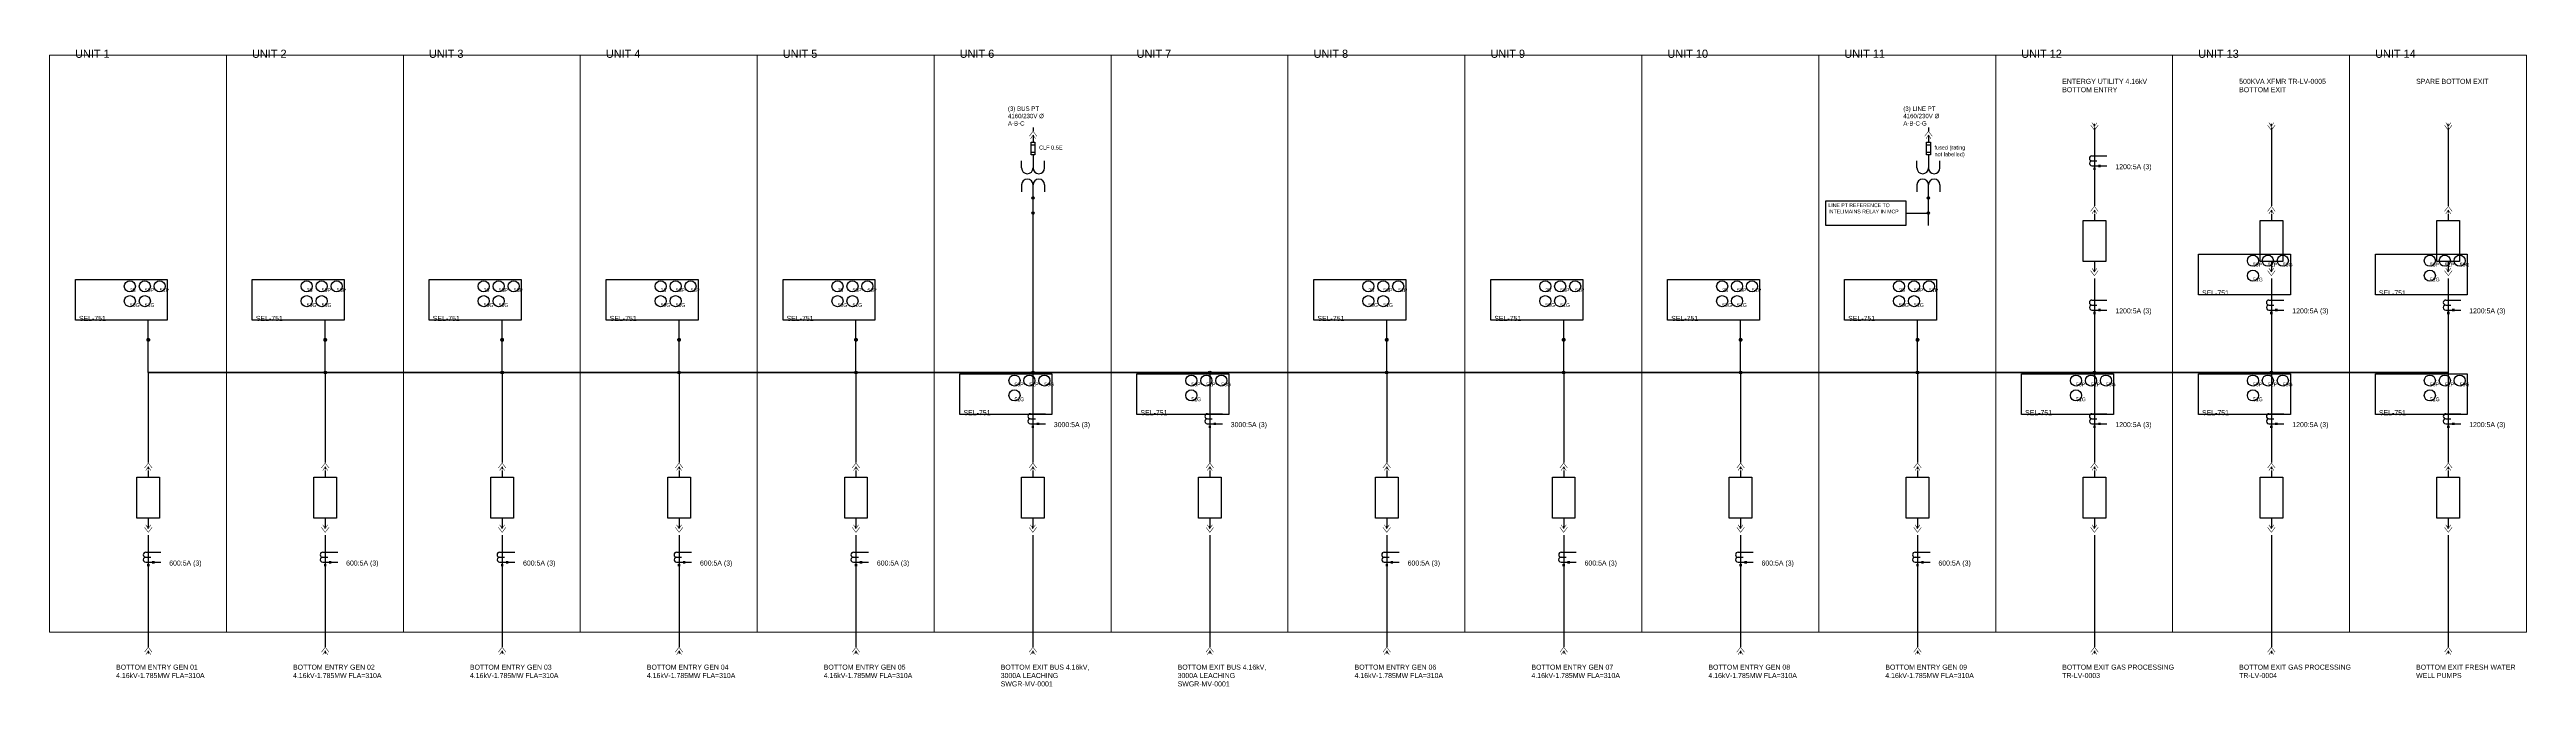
# Model space of a CAD drawing. Header units: metres. Extents: x 2.1 to 63.7, y 5.8 to 21.6.
import ezdxf
from ezdxf.enums import TextEntityAlignment as Align

# ---------------------------------------------------------------- set-up
doc = ezdxf.new("R2010")
doc.units = ezdxf.units.M
doc.header["$LTSCALE"] = 0.15
doc.layers.add('OBJ', color=3, linetype='Continuous')
for name, color, linetype, lineweight in [('SLD_BUS', 5, 'Continuous', 50), ('SLD_CUBICLE', 8, 'Continuous', 13), ('SLD_SYMS', 7, 'Continuous', 25), ('SLD_TEXT', 7, 'Continuous', 13), ('SLD_WIRE', 7, 'Continuous', 25)]:
    doc.layers.add(name, color=color, linetype=linetype, lineweight=lineweight)
doc.styles.add('WD', font='txt')

# ---------------------------------------------------------------- blocks, each defined once
blk = doc.blocks.new('WD1005')
at = {"layer": 'OBJ', "const_width": 0.05}
blk.add_lwpolyline([(-0.025, 0, 1), (0.025, 0, 1)], format="xyb", close=True, dxfattribs=at)
blk = doc.blocks.new('VC01PJ_1-')
blk.add_line((0, -0.031), (0, -0.094))
for points in [[(-0.094, -0.062, 0.0125, 0.0125, 0), (0, 0.062, 0.0125, 0.0125, 0), (0.094, -0.062, 0, 0, 0)], [(0.062, -0.125, 0.0125, 0.0125, 0), (0, -0.031, 0.0125, 0.0125, 0), (-0.062, -0.125, 0, 0, 0)]]:
    blk.add_lwpolyline(points, format="xyseb")
at = {"linetype": 'Continuous', "style": 'WD', "width": 0.85, "flags": 8}
blk.add_attdef('TERM01', text='', height=0.125, dxfattribs=at).set_placement((-0.055, 0.113), align=Align.RIGHT)
at = {"style": 'WD'}
for tag, p, height, flags in [('FAMILY', (-0.132, 0.064), 0.01, 9), ('X2TERM01', (0, 0.062), 0.0125, 1), ('X2TERMDESC01', (0.026, 0.042), 0.01, 1), ('X8TERM02', (0, -0.094), 0.0125, 1), ('X8TERMDESC02', (0.013, -0.115), 0.01, 1)]:
    blk.add_attdef(tag, p, '', height=height, dxfattribs=dict(at, flags=flags))
at = {"linetype": 'Continuous', "style": 'WD', "flags": 9}
for tag, p in [('MFG', (-0.109, 0)), ('CAT', (-0.107, 0.019)), ('ASSYCODE', (-0.109, -0.014))]:
    blk.add_attdef(tag, text='', height=0.01, dxfattribs=at).set_placement(p, align=Align.CENTER)
at = {"style": 'WD', "width": 0.85}
for tag, p in [('TAG1', (0.221, -0.092)), ('LOC', (0.219, 0.078)), ('INST', (0.219, 0.25)), ('DESC1', (0.219, -0.266)), ('DESC2', (0.219, -0.438)), ('DESC3', (0.219, -0.609))]:
    blk.add_attdef(tag, p, '', height=0.125, dxfattribs=at)
at = {"linetype": 'Continuous', "style": 'WD', "width": 0.85, "flags": 8}
blk.add_attdef('TERM02', text='', height=0.125, dxfattribs=at).set_placement((-0.041, -0.151), align=Align.TOP_RIGHT)
at = {"color": 7, "style": 'WD', "flags": 1}
blk.add_attdef('WDTYPE', (-0.237, -0.081), '', height=0.01, dxfattribs=at)
at = {"style": 'WD', "flags": 9}
blk.add_attdef('WDBLKNAM', text='', height=0.01, dxfattribs=at).set_placement((-0.16, -0.106), align=Align.RIGHT)
at = {"style": 'WD'}
for tag, p in [('X4LINK', (-0.125, -0.062)), ('X1LINK', (0.125, -0.062))]:
    blk.add_attdef(tag, p, '', height=0.01, dxfattribs=at)
blk = doc.blocks.new('1LCT1A')
at = {"layer": 'OBJ'}
for p, q in [((-0.062, 0.323), (0.312, 0.323)), ((-0.062, 0.198), (0.062, 0.198)), ((-0.062, 0.075), (0.312, 0.075))]:
    blk.add_line(p, q, dxfattribs=at)
for centre, radius, start, end in [((-0.062, 0.261), 0.0625, 90, 270), ((-0.063, 0.137), 0.0618, 89.36825, 270.63175)]:
    blk.add_arc(centre, radius, start, end, dxfattribs=at)
for points in [[(-0.031, -0.031), (-0.031, 0.031), (0.031, -0.031), (0.031, 0.031)], [(0.094, 0.042), (0.094, 0.105), (0.156, 0.042), (0.156, 0.105)]]:
    blk.add_solid(points, dxfattribs=at)
blk = doc.blocks.new('WDDOT')
for radius in [0.03, 0.0187, 0.00929]:
    blk.add_circle((0, 0), radius)
blk = doc.blocks.new('HC01PJ_1-')
blk.add_line((0.031, 0), (0.094, 0))
for points in [[(0.062, -0.094, 0.0125, 0.0125, 0), (-0.062, 0, 0.0125, 0.0125, 0), (0.062, 0.094, 0, 0, 0)], [(0.125, 0.062, 0.0125, 0.0125, 0), (0.031, 0, 0.0125, 0.0125, 0), (0.125, -0.062, 0, 0, 0)]]:
    blk.add_lwpolyline(points, format="xyseb")
at = {"style": 'WD', "flags": 9}
blk.add_attdef('WDTYPE', text='', height=0.01, dxfattribs=at).set_placement((-0.221, 0.075), align=Align.RIGHT)
at = {"style": 'WD', "width": 0.85}
for tag, p in [('TAG1', (-0.01, 0.125)), ('INST', (-0.012, 0.467)), ('LOC', (-0.012, 0.295)), ('DESC1', (-0.01, -0.344)), ('DESC2', (-0.01, -0.516)), ('DESC3', (-0.01, -0.687))]:
    blk.add_attdef(tag, text='', height=0.125, dxfattribs=at).set_placement(p, align=Align.CENTER)
at = {"style": 'WD'}
for tag, p, flags in [('X4TERMDESC01', (-0.094, 0.031), 1), ('X1TERMDESC02', (0.125, 0.031), 1), ('FAMILY', (0.206, 0.131), 9)]:
    blk.add_attdef(tag, p, '', height=0.01, dxfattribs=dict(at, flags=flags))
at = {"color": 7, "style": 'WD', "flags": 1}
for tag, p in [('X4TERM01', (-0.062, 0)), ('X1TERM02', (0.094, 0))]:
    blk.add_attdef(tag, p, '', height=0.0125, dxfattribs=at)
at = {"style": 'WD'}
for tag, p in [('X2LINK', (0, 0.094)), ('X8LINK', (0, -0.094))]:
    blk.add_attdef(tag, p, '', height=0.01, dxfattribs=at)
at = {"linetype": 'Continuous', "style": 'WD', "flags": 9}
for tag, p in [('ASSYCODE', (0.219, 0.062)), ('MFG', (0.228, 0.089)), ('CAT', (0.23, 0.108))]:
    blk.add_attdef(tag, text='', height=0.01, dxfattribs=at).set_placement(p, align=Align.CENTER)
at = {"linetype": 'Continuous', "style": 'WD', "flags": 8}
blk.add_attdef('TERM01', text='', height=0.125, dxfattribs=at).set_placement((-0.104, -0.031), align=Align.TOP_RIGHT)
blk.add_attdef('TERM02', text='', height=0.125, dxfattribs=at).set_placement((0.146, -0.031), align=Align.TOP_LEFT)

msp = doc.modelspace()

# ---------------------------------------------------------------- linework, layer by layer
at = {"layer": 'SLD_BUS'}
msp.add_line((4.55, 13.592), (61.776, 13.592), dxfattribs=at)
at = {"layer": 'SLD_CUBICLE'}
for points in [[(2.093, 21.485), (6.495, 21.485), (6.495, 7.133), (2.093, 7.133)], [(6.495, 21.485), (10.897, 21.485), (10.897, 7.133), (6.495, 7.133)], [(10.897, 21.485), (15.299, 21.485), (15.299, 7.133), (10.897, 7.133)], [(15.299, 21.485), (19.701, 21.485), (19.701, 7.133), (15.299, 7.133)], [(19.701, 21.485), (24.103, 21.485), (24.103, 7.133), (19.701, 7.133)], [(24.103, 21.485), (28.505, 21.485), (28.505, 7.133), (24.103, 7.133)], [(28.505, 21.485), (32.907, 21.485), (32.907, 7.133), (28.505, 7.133)], [(32.907, 21.485), (37.309, 21.485), (37.309, 7.133), (32.907, 7.133)], [(37.309, 21.485), (41.711, 21.485), (41.711, 7.133), (37.309, 7.133)], [(41.711, 21.485), (46.113, 21.485), (46.113, 7.133), (41.711, 7.133)], [(46.113, 21.485), (50.515, 21.485), (50.515, 7.133), (46.113, 7.133)], [(50.515, 21.485), (54.917, 21.485), (54.917, 7.133), (50.515, 7.133)], [(54.917, 21.485), (59.319, 21.485), (59.319, 7.133), (54.917, 7.133)], [(59.319, 21.485), (63.721, 21.485), (63.721, 7.133), (59.319, 7.133)]]:
    msp.add_lwpolyline(points, close=True, dxfattribs=at)
at = {"layer": 'SLD_SYMS'}
for p, q in [((26.517, 19.26), (26.611, 19.26)), ((48.795, 19.26), (48.889, 19.26)), ((26.517, 19.072), (26.611, 19.072)), ((48.795, 19.072), (48.889, 19.072))]:
    msp.add_line(p, q, dxfattribs=at)
for points in [[(26.517, 19.322), (26.611, 19.322), (26.611, 19.01), (26.517, 19.01)], [(48.795, 19.322), (48.889, 19.322), (48.889, 19.01), (48.795, 19.01)], [(46.288, 17.868), (48.279, 17.868), (48.279, 17.248), (46.288, 17.248)], [(52.6905, 17.376), (53.2535, 17.376), (53.2535, 16.353), (52.6905, 16.353)], [(57.0925, 17.376), (57.6555, 17.376), (57.6555, 16.353), (57.0925, 16.353)], [(61.4945, 17.376), (62.0575, 17.376), (62.0575, 16.353), (61.4945, 16.353)], [(55.559, 16.539), (57.847, 16.539), (57.847, 15.528), (55.559, 15.528)], [(59.961, 16.539), (62.249, 16.539), (62.249, 15.528), (59.961, 15.528)], [(2.735, 15.904), (5.023, 15.904), (5.023, 14.893), (2.735, 14.893)], [(7.137, 15.904), (9.425, 15.904), (9.425, 14.893), (7.137, 14.893)], [(11.539, 15.904), (13.827, 15.904), (13.827, 14.893), (11.539, 14.893)], [(15.941, 15.904), (18.229, 15.904), (18.229, 14.893), (15.941, 14.893)], [(20.343, 15.904), (22.631, 15.904), (22.631, 14.893), (20.343, 14.893)], [(33.549, 15.904), (35.837, 15.904), (35.837, 14.893), (33.549, 14.893)], [(37.951, 15.904), (40.239, 15.904), (40.239, 14.893), (37.951, 14.893)], [(42.353, 15.904), (44.641, 15.904), (44.641, 14.893), (42.353, 14.893)], [(46.755, 15.904), (49.043, 15.904), (49.043, 14.893), (46.755, 14.893)], [(24.745, 13.558), (27.033, 13.558), (27.033, 12.547), (24.745, 12.547)], [(29.147, 13.558), (31.435, 13.558), (31.435, 12.547), (29.147, 12.547)], [(51.157, 13.558), (53.445, 13.558), (53.445, 12.547), (51.157, 12.547)], [(55.559, 13.558), (57.847, 13.558), (57.847, 12.547), (55.559, 12.547)], [(59.961, 13.558), (62.249, 13.558), (62.249, 12.547), (59.961, 12.547)], [(4.2685, 10.989), (4.8315, 10.989), (4.8315, 9.966), (4.2685, 9.966)], [(8.6705, 10.989), (9.2335, 10.989), (9.2335, 9.966), (8.6705, 9.966)], [(13.0725, 10.989), (13.6355, 10.989), (13.6355, 9.966), (13.0725, 9.966)], [(17.4745, 10.989), (18.0375, 10.989), (18.0375, 9.966), (17.4745, 9.966)], [(21.8765, 10.989), (22.4395, 10.989), (22.4395, 9.966), (21.8765, 9.966)], [(26.2785, 10.989), (26.8415, 10.989), (26.8415, 9.966), (26.2785, 9.966)], [(30.6805, 10.989), (31.2435, 10.989), (31.2435, 9.966), (30.6805, 9.966)], [(35.0825, 10.989), (35.6455, 10.989), (35.6455, 9.966), (35.0825, 9.966)], [(39.4845, 10.989), (40.0475, 10.989), (40.0475, 9.966), (39.4845, 9.966)], [(43.8865, 10.989), (44.4495, 10.989), (44.4495, 9.966), (43.8865, 9.966)], [(48.2885, 10.989), (48.8515, 10.989), (48.8515, 9.966), (48.2885, 9.966)], [(52.6905, 10.989), (53.2535, 10.989), (53.2535, 9.966), (52.6905, 9.966)], [(57.0925, 10.989), (57.6555, 10.989), (57.6555, 9.966), (57.0925, 9.966)], [(61.4945, 10.989), (62.0575, 10.989), (62.0575, 9.966), (61.4945, 9.966)]]:
    msp.add_lwpolyline(points, close=True, dxfattribs=at)
for centre in [(56.915, 16.373), (56.915, 16.003), (57.287, 16.373), (57.659, 16.373), (61.317, 16.373), (61.317, 16.003), (61.689, 16.373), (62.061, 16.373), (4.091, 15.738), (4.091, 15.368), (4.463, 15.738), (4.463, 15.368), (4.835, 15.738), (8.493, 15.738), (8.493, 15.368), (8.865, 15.738), (8.865, 15.368), (9.237, 15.738), (12.895, 15.738), (12.895, 15.368), (13.267, 15.738), (13.267, 15.368), (13.639, 15.738), (17.297, 15.738), (17.297, 15.368), (17.669, 15.738), (17.669, 15.368), (18.041, 15.738), (21.699, 15.738), (21.699, 15.368), (22.071, 15.738), (22.071, 15.368), (22.443, 15.738), (34.905, 15.738), (34.905, 15.368), (35.277, 15.738), (35.277, 15.368), (35.649, 15.738), (39.307, 15.738), (39.307, 15.368), (39.679, 15.738), (39.679, 15.368), (40.051, 15.738), (43.709, 15.738), (43.709, 15.368), (44.081, 15.738), (44.081, 15.368), (44.453, 15.738), (48.111, 15.738), (48.111, 15.368), (48.483, 15.738), (48.483, 15.368), (48.855, 15.738), (26.101, 13.392), (26.101, 13.022), (26.473, 13.392), (26.845, 13.392), (30.503, 13.392), (30.503, 13.022), (30.875, 13.392), (31.247, 13.392), (52.513, 13.392), (52.513, 13.022), (52.885, 13.392), (53.257, 13.392), (56.915, 13.392), (56.915, 13.022), (57.287, 13.392), (57.659, 13.392), (61.317, 13.392), (61.317, 13.022), (61.689, 13.392), (62.061, 13.392)]:
    msp.add_circle(centre, 0.138, dxfattribs=at)
for centre, start, end in [((26.421, 18.682), 180, 0), ((26.706, 18.682), 180, 0), ((48.699, 18.682), 180, 0), ((48.984, 18.682), 180, 0), ((26.421, 18.262), 0, 180), ((26.706, 18.262), 0, 180), ((48.699, 18.262), 0, 180), ((48.984, 18.262), 0, 180)]:
    msp.add_arc(centre, 0.143, start, end, dxfattribs=at)
at = {"layer": 'SLD_WIRE'}
for p, q in [((26.564, 19.685), (26.564, 19.596)), ((26.564, 19.439), (26.564, 19.322)), ((48.842, 19.685), (48.842, 19.596)), ((48.842, 19.439), (48.842, 19.322)), ((52.972, 19.685), (52.972, 17.7379)), ((57.374, 19.685), (57.374, 17.7379)), ((61.776, 19.685), (61.776, 17.7379)), ((26.279, 18.682), (26.279, 18.86)), ((26.564, 19.01), (26.564, 18.682)), ((26.849, 18.682), (26.849, 18.86)), ((48.557, 18.682), (48.557, 18.86)), ((48.842, 19.01), (48.842, 18.682)), ((49.127, 18.682), (49.127, 18.86)), ((26.279, 18.262), (26.279, 18.084)), ((26.564, 17.247), (26.564, 18.265)), ((26.849, 18.262), (26.849, 18.084)), ((48.557, 18.262), (48.557, 18.084)), ((48.842, 17.247), (48.842, 18.265)), ((49.127, 18.262), (49.127, 18.084)), ((48.279, 17.558), (48.842, 17.558)), ((52.972, 17.5365), (52.972, 17.376)), ((57.374, 17.5365), (57.374, 17.376)), ((61.776, 17.5365), (61.776, 17.376)), ((26.564, 13.592), (26.564, 17.247)), ((52.972, 16.353), (52.972, 16.1369)), ((57.374, 16.353), (57.374, 16.1369)), ((61.776, 16.353), (61.776, 16.1369)), ((52.972, 15.9355), (52.972, 13.592)), ((57.374, 15.9355), (57.374, 13.592)), ((61.776, 15.9355), (61.776, 13.592)), ((4.55, 13.592), (4.55, 14.893)), ((8.952, 13.592), (8.952, 14.893)), ((13.354, 13.592), (13.354, 14.893)), ((17.756, 13.592), (17.756, 14.893)), ((22.158, 13.592), (22.158, 14.893)), ((35.364, 13.592), (35.364, 14.893)), ((39.766, 13.592), (39.766, 14.893)), ((44.168, 13.592), (44.168, 14.893)), ((48.57, 13.592), (48.57, 14.893)), ((4.55, 13.592), (4.55, 11.3509)), ((8.952, 13.592), (8.952, 11.3509)), ((13.354, 13.592), (13.354, 11.3509)), ((17.756, 13.592), (17.756, 11.3509)), ((22.158, 13.592), (22.158, 11.3509)), ((26.56, 13.592), (26.56, 11.3509)), ((30.962, 13.592), (30.962, 11.3509)), ((35.364, 13.592), (35.364, 11.3509)), ((39.766, 13.592), (39.766, 11.3509)), ((44.168, 13.592), (44.168, 11.3509)), ((48.57, 13.592), (48.57, 11.3509)), ((52.972, 13.592), (52.972, 11.3509)), ((57.374, 13.592), (57.374, 11.3509)), ((61.776, 13.592), (61.776, 11.3509)), ((4.55, 11.1495), (4.55, 10.989)), ((8.952, 11.1495), (8.952, 10.989)), ((13.354, 11.1495), (13.354, 10.989)), ((17.756, 11.1495), (17.756, 10.989)), ((22.158, 11.1495), (22.158, 10.989)), ((26.56, 11.1495), (26.56, 10.989)), ((30.962, 11.1495), (30.962, 10.989)), ((35.364, 11.1495), (35.364, 10.989)), ((39.766, 11.1495), (39.766, 10.989)), ((44.168, 11.1495), (44.168, 10.989)), ((48.57, 11.1495), (48.57, 10.989)), ((52.972, 11.1495), (52.972, 10.989)), ((57.374, 11.1495), (57.374, 10.989)), ((61.776, 11.1495), (61.776, 10.989)), ((4.55, 9.966), (4.55, 9.7499)), ((8.952, 9.966), (8.952, 9.7499)), ((13.354, 9.966), (13.354, 9.7499)), ((17.756, 9.966), (17.756, 9.7499)), ((22.158, 9.966), (22.158, 9.7499)), ((26.56, 9.966), (26.56, 9.7499)), ((30.962, 9.966), (30.962, 9.7499)), ((35.364, 9.966), (35.364, 9.7499)), ((39.766, 9.966), (39.766, 9.7499)), ((44.168, 9.966), (44.168, 9.7499)), ((48.57, 9.966), (48.57, 9.7499)), ((52.972, 9.966), (52.972, 9.7499)), ((57.374, 9.966), (57.374, 9.7499)), ((61.776, 9.966), (61.776, 9.7499)), ((4.55, 9.5485), (4.55, 6.7679)), ((8.952, 9.5485), (8.952, 6.7679)), ((13.354, 9.5485), (13.354, 6.7679)), ((17.756, 9.5485), (17.756, 6.7679)), ((22.158, 9.5485), (22.158, 6.7679)), ((26.56, 9.5485), (26.56, 6.7679)), ((30.962, 9.5485), (30.962, 6.7679)), ((35.364, 9.5485), (35.364, 6.7679)), ((39.766, 9.5485), (39.766, 6.7679)), ((44.168, 9.5485), (44.168, 6.7679)), ((48.57, 9.5485), (48.57, 6.7679)), ((52.972, 9.5485), (52.972, 6.7679)), ((57.374, 9.5485), (57.374, 6.7679)), ((61.776, 9.5485), (61.776, 6.7679))]:
    msp.add_line(p, q, dxfattribs=at)

# ---------------------------------------------------------------- block references
at = {"layer": 'SLD_SYMS'}
for name, p, rotation in [('VC01PJ_1-', (52.972, 19.685), 180), ('VC01PJ_1-', (57.374, 19.685), 180), ('VC01PJ_1-', (61.776, 19.685), 180), ('HC01PJ_1-', (26.564, 19.533), 270), ('HC01PJ_1-', (48.842, 19.533), 270), ('VC01PJ_1-', (52.972, 16.064), 180), ('VC01PJ_1-', (57.374, 16.064), 180), ('VC01PJ_1-', (61.776, 16.064), 180), ('VC01PJ_1-', (4.55, 9.677), 180), ('VC01PJ_1-', (8.952, 9.677), 180), ('VC01PJ_1-', (13.354, 9.677), 180), ('VC01PJ_1-', (17.756, 9.677), 180), ('VC01PJ_1-', (22.158, 9.677), 180), ('VC01PJ_1-', (26.56, 9.677), 180), ('VC01PJ_1-', (30.962, 9.677), 180), ('VC01PJ_1-', (35.364, 9.677), 180), ('VC01PJ_1-', (39.766, 9.677), 180), ('VC01PJ_1-', (44.168, 9.677), 180), ('VC01PJ_1-', (48.57, 9.677), 180), ('VC01PJ_1-', (52.972, 9.677), 180), ('VC01PJ_1-', (57.374, 9.677), 180), ('VC01PJ_1-', (61.776, 9.677), 180)]:
    msp.add_blockref(name, p, dxfattribs=dict(at, rotation=rotation))
for name, p in [('1LCT1A', (52.972, 18.659)), ('WDDOT', (26.564, 17.938)), ('WDDOT', (48.842, 17.938)), ('WDDOT', (26.564, 17.558)), ('WDDOT', (48.842, 17.558)), ('VC01PJ_1-', (52.972, 17.665)), ('VC01PJ_1-', (57.374, 17.665)), ('VC01PJ_1-', (61.776, 17.665)), ('1LCT1A', (52.972, 15.072)), ('1LCT1A', (57.374, 15.072)), ('1LCT1A', (61.776, 15.072)), ('WD1005', (4.55, 14.406)), ('WD1005', (8.952, 14.406)), ('WD1005', (13.354, 14.406)), ('WD1005', (17.756, 14.406)), ('WD1005', (22.158, 14.406)), ('WD1005', (35.364, 14.406)), ('WD1005', (39.766, 14.406)), ('WD1005', (44.168, 14.406)), ('WD1005', (48.57, 14.406)), ('WDDOT', (8.952, 13.592)), ('WDDOT', (13.354, 13.592)), ('WDDOT', (17.756, 13.592)), ('WDDOT', (22.158, 13.592)), ('WDDOT', (26.56, 13.592)), ('WDDOT', (30.962, 13.592)), ('WDDOT', (35.364, 13.592)), ('WDDOT', (39.766, 13.592)), ('WDDOT', (44.168, 13.592)), ('WDDOT', (48.57, 13.592)), ('WDDOT', (52.972, 13.592)), ('WDDOT', (57.374, 13.592)), ('1LCT1A', (26.56, 12.241)), ('1LCT1A', (30.962, 12.241)), ('1LCT1A', (52.972, 12.241)), ('1LCT1A', (57.374, 12.241)), ('1LCT1A', (61.776, 12.241)), ('VC01PJ_1-', (4.55, 11.278)), ('VC01PJ_1-', (8.952, 11.278)), ('VC01PJ_1-', (13.354, 11.278)), ('VC01PJ_1-', (17.756, 11.278)), ('VC01PJ_1-', (22.158, 11.278)), ('VC01PJ_1-', (26.56, 11.278)), ('VC01PJ_1-', (30.962, 11.278)), ('VC01PJ_1-', (35.364, 11.278)), ('VC01PJ_1-', (39.766, 11.278)), ('VC01PJ_1-', (44.168, 11.278)), ('VC01PJ_1-', (48.57, 11.278)), ('VC01PJ_1-', (52.972, 11.278)), ('VC01PJ_1-', (57.374, 11.278)), ('VC01PJ_1-', (61.776, 11.278)), ('1LCT1A', (4.55, 8.796)), ('1LCT1A', (8.952, 8.796)), ('1LCT1A', (13.354, 8.796)), ('1LCT1A', (17.756, 8.796)), ('1LCT1A', (22.158, 8.796)), ('1LCT1A', (35.364, 8.796)), ('1LCT1A', (39.766, 8.796)), ('1LCT1A', (44.168, 8.796)), ('1LCT1A', (48.57, 8.796)), ('VC01PJ_1-', (4.55, 6.695)), ('VC01PJ_1-', (8.952, 6.695)), ('VC01PJ_1-', (13.354, 6.695)), ('VC01PJ_1-', (17.756, 6.695)), ('VC01PJ_1-', (22.158, 6.695)), ('VC01PJ_1-', (26.56, 6.695)), ('VC01PJ_1-', (30.962, 6.695)), ('VC01PJ_1-', (35.364, 6.695)), ('VC01PJ_1-', (39.766, 6.695)), ('VC01PJ_1-', (44.168, 6.695)), ('VC01PJ_1-', (48.57, 6.695)), ('VC01PJ_1-', (52.972, 6.695)), ('VC01PJ_1-', (57.374, 6.695)), ('VC01PJ_1-', (61.776, 6.695))]:
    msp.add_blockref(name, p, dxfattribs=at)

# ---------------------------------------------------------------- texts
at = {"layer": 'SLD_TEXT', "attachment_point": 1}
for s, insert, char_height in [('UNIT 1', (2.729, 21.626), 0.203), ('UNIT 2', (7.131, 21.626), 0.203), ('UNIT 3', (11.533, 21.626), 0.203), ('UNIT 4', (15.935, 21.626), 0.203), ('UNIT 5', (20.337, 21.626), 0.203), ('UNIT 6', (24.739, 21.626), 0.203), ('UNIT 7', (29.141, 21.626), 0.203), ('UNIT 8', (33.543, 21.626), 0.203), ('UNIT 9', (37.945, 21.626), 0.203), ('UNIT 10', (42.347, 21.626), 0.203), ('UNIT 11', (46.749, 21.626), 0.203), ('UNIT 12', (51.151, 21.626), 0.203), ('UNIT 13', (55.553, 21.626), 0.203), ('UNIT 14', (59.955, 21.626), 0.203), ('ENTERGY UTILITY 4.16kV\\PBOTTOM ENTRY', (52.171, 20.9), 0.125), ('500KVA XFMR TR-LV-0005\\PBOTTOM EXIT', (56.573, 20.9), 0.125), ('SPARE BOTTOM EXIT', (60.975, 20.9), 0.125), ('(3) BUS PT\\P4160/230V %%C\\PA-B-C', (25.938, 20.213), 0.11), ('(3) LINE PT\\P4160/230V %%C\\PA-B-C-G', (48.216, 20.213), 0.11), ('CLF 0.5E', (26.714, 19.24), 0.1), ('fused (rating\\Pnot labelled)', (48.992, 19.24), 0.1), ('1200:5A (3)', (53.492, 18.776), 0.125), ('LINE PT REFERENCE TO\\PINTELIMAINS RELAY IN MCP', (46.352, 17.8), 0.093), ('\\pxqc;50P', (56.915, 16.322), 0.093), ('\\pxqc;51P', (57.287, 16.322), 0.093), ('\\pxqc;50G', (57.659, 16.322), 0.093), ('\\pxqc;50P', (61.317, 16.322), 0.093), ('\\pxqc;51P', (61.689, 16.322), 0.093), ('\\pxqc;50G', (62.061, 16.322), 0.093), ('\\pxqc;25', (4.091, 15.687), 0.093), ('\\pxqc;50P', (4.463, 15.687), 0.093), ('\\pxqc;51P', (4.835, 15.687), 0.093), ('\\pxqc;25', (8.493, 15.687), 0.093), ('\\pxqc;50P', (8.865, 15.687), 0.093), ('\\pxqc;51P', (9.237, 15.687), 0.093), ('\\pxqc;25', (12.895, 15.687), 0.093), ('\\pxqc;50P', (13.267, 15.687), 0.093), ('\\pxqc;51P', (13.639, 15.687), 0.093), ('\\pxqc;25', (17.297, 15.687), 0.093), ('\\pxqc;50P', (17.669, 15.687), 0.093), ('\\pxqc;51P', (18.041, 15.687), 0.093), ('\\pxqc;25', (21.699, 15.687), 0.093), ('\\pxqc;50P', (22.071, 15.687), 0.093), ('\\pxqc;51P', (22.443, 15.687), 0.093), ('\\pxqc;25', (34.905, 15.687), 0.093), ('\\pxqc;50P', (35.277, 15.687), 0.093), ('\\pxqc;51P', (35.649, 15.687), 0.093), ('\\pxqc;25', (39.307, 15.687), 0.093), ('\\pxqc;50P', (39.679, 15.687), 0.093), ('\\pxqc;51P', (40.051, 15.687), 0.093), ('\\pxqc;25', (43.709, 15.687), 0.093), ('\\pxqc;50P', (44.081, 15.687), 0.093), ('\\pxqc;51P', (44.453, 15.687), 0.093), ('\\pxqc;25', (48.111, 15.687), 0.093), ('\\pxqc;50P', (48.483, 15.687), 0.093), ('\\pxqc;51P', (48.855, 15.687), 0.093), ('SEL-751', (55.648, 15.636), 0.125), ('\\pxqc;51G', (56.915, 15.952), 0.093), ('SEL-751', (60.05, 15.636), 0.125), ('\\pxqc;51G', (61.317, 15.952), 0.093), ('SEL-751', (2.824, 15.001), 0.125), ('\\pxqc;50G', (4.091, 15.317), 0.093), ('\\pxqc;51G', (4.463, 15.317), 0.093), ('SEL-751', (7.226, 15.001), 0.125), ('\\pxqc;50G', (8.493, 15.317), 0.093), ('\\pxqc;51G', (8.865, 15.317), 0.093), ('SEL-751', (11.628, 15.001), 0.125), ('\\pxqc;50G', (12.895, 15.317), 0.093), ('\\pxqc;51G', (13.267, 15.317), 0.093), ('SEL-751', (16.03, 15.001), 0.125), ('\\pxqc;50G', (17.297, 15.317), 0.093), ('\\pxqc;51G', (17.669, 15.317), 0.093), ('SEL-751', (20.432, 15.001), 0.125), ('\\pxqc;50G', (21.699, 15.317), 0.093), ('\\pxqc;51G', (22.071, 15.317), 0.093), ('SEL-751', (33.638, 15.001), 0.125), ('\\pxqc;50G', (34.905, 15.317), 0.093), ('\\pxqc;51G', (35.277, 15.317), 0.093), ('SEL-751', (38.04, 15.001), 0.125), ('\\pxqc;50G', (39.307, 15.317), 0.093), ('\\pxqc;51G', (39.679, 15.317), 0.093), ('SEL-751', (42.442, 15.001), 0.125), ('\\pxqc;50G', (43.709, 15.317), 0.093), ('\\pxqc;51G', (44.081, 15.317), 0.093), ('SEL-751', (46.844, 15.001), 0.125), ('\\pxqc;50G', (48.111, 15.317), 0.093), ('\\pxqc;51G', (48.483, 15.317), 0.093), ('1200:5A (3)', (53.492, 15.189), 0.125), ('1200:5A (3)', (57.894, 15.189), 0.125), ('1200:5A (3)', (62.296, 15.189), 0.125), ('\\pxqc;50P', (26.101, 13.341), 0.093), ('\\pxqc;51G', (26.101, 12.971), 0.093), ('\\pxqc;51P', (26.473, 13.341), 0.093), ('\\pxqc;50G', (26.845, 13.341), 0.093), ('\\pxqc;50P', (30.503, 13.341), 0.093), ('\\pxqc;51G', (30.503, 12.971), 0.093), ('\\pxqc;51P', (30.875, 13.341), 0.093), ('\\pxqc;50G', (31.247, 13.341), 0.093), ('\\pxqc;50P', (52.513, 13.341), 0.093), ('\\pxqc;51G', (52.513, 12.971), 0.093), ('\\pxqc;51P', (52.885, 13.341), 0.093), ('\\pxqc;50G', (53.257, 13.341), 0.093), ('\\pxqc;50P', (56.915, 13.341), 0.093), ('\\pxqc;51G', (56.915, 12.971), 0.093), ('\\pxqc;51P', (57.287, 13.341), 0.093), ('\\pxqc;50G', (57.659, 13.341), 0.093), ('\\pxqc;50P', (61.317, 13.341), 0.093), ('\\pxqc;51G', (61.317, 12.971), 0.093), ('\\pxqc;51P', (61.689, 13.341), 0.093), ('\\pxqc;50G', (62.061, 13.341), 0.093), ('SEL-751', (24.834, 12.655), 0.125), ('3000:5A (3)', (27.08, 12.358), 0.125), ('SEL-751', (29.236, 12.655), 0.125), ('3000:5A (3)', (31.482, 12.358), 0.125), ('SEL-751', (51.246, 12.655), 0.125), ('1200:5A (3)', (53.492, 12.358), 0.125), ('SEL-751', (55.648, 12.655), 0.125), ('1200:5A (3)', (57.894, 12.358), 0.125), ('SEL-751', (60.05, 12.655), 0.125), ('1200:5A (3)', (62.296, 12.358), 0.125), ('600:5A (3)', (5.07, 8.913), 0.125), ('600:5A (3)', (9.472, 8.913), 0.125), ('600:5A (3)', (13.874, 8.913), 0.125), ('600:5A (3)', (18.276, 8.913), 0.125), ('600:5A (3)', (22.678, 8.913), 0.125), ('600:5A (3)', (35.884, 8.913), 0.125), ('600:5A (3)', (40.286, 8.913), 0.125), ('600:5A (3)', (44.688, 8.913), 0.125), ('600:5A (3)', (49.09, 8.913), 0.125), ('BOTTOM ENTRY GEN 01\\P4.16kV-1.785MW FLA=310A', (3.749, 6.323), 0.125), ('BOTTOM ENTRY GEN 02\\P4.16kV-1.785MW FLA=310A', (8.151, 6.323), 0.125), ('BOTTOM ENTRY GEN 03\\P4.16kV-1.785MW FLA=310A', (12.553, 6.323), 0.125), ('BOTTOM ENTRY GEN 04\\P4.16kV-1.785MW FLA=310A', (16.955, 6.323), 0.125), ('BOTTOM ENTRY GEN 05\\P4.16kV-1.785MW FLA=310A', (21.357, 6.323), 0.125), ('BOTTOM EXIT BUS 4.16kV,\\P3000A LEACHING\\PSWGR-MV-0001', (25.759, 6.323), 0.125), ('BOTTOM EXIT BUS 4.16kV,\\P3000A LEACHING\\PSWGR-MV-0001', (30.161, 6.323), 0.125), ('BOTTOM ENTRY GEN 06\\P4.16kV-1.785MW FLA=310A', (34.563, 6.323), 0.125), ('BOTTOM ENTRY GEN 07\\P4.16kV-1.785MW FLA=310A', (38.965, 6.323), 0.125), ('BOTTOM ENTRY GEN 08\\P4.16kV-1.785MW FLA=310A', (43.367, 6.323), 0.125), ('BOTTOM ENTRY GEN 09\\P4.16kV-1.785MW FLA=310A', (47.769, 6.323), 0.125), ('BOTTOM EXIT GAS PROCESSING\\PTR-LV-0003', (52.171, 6.323), 0.125), ('BOTTOM EXIT GAS PROCESSING\\PTR-LV-0004', (56.573, 6.323), 0.125), ('BOTTOM EXIT FRESH WATER\\PWELL PUMPS', (60.975, 6.323), 0.125)]:
    msp.add_mtext(s, dxfattribs=dict(at, insert=insert, char_height=char_height))

doc.saveas('drawing.dxf')
